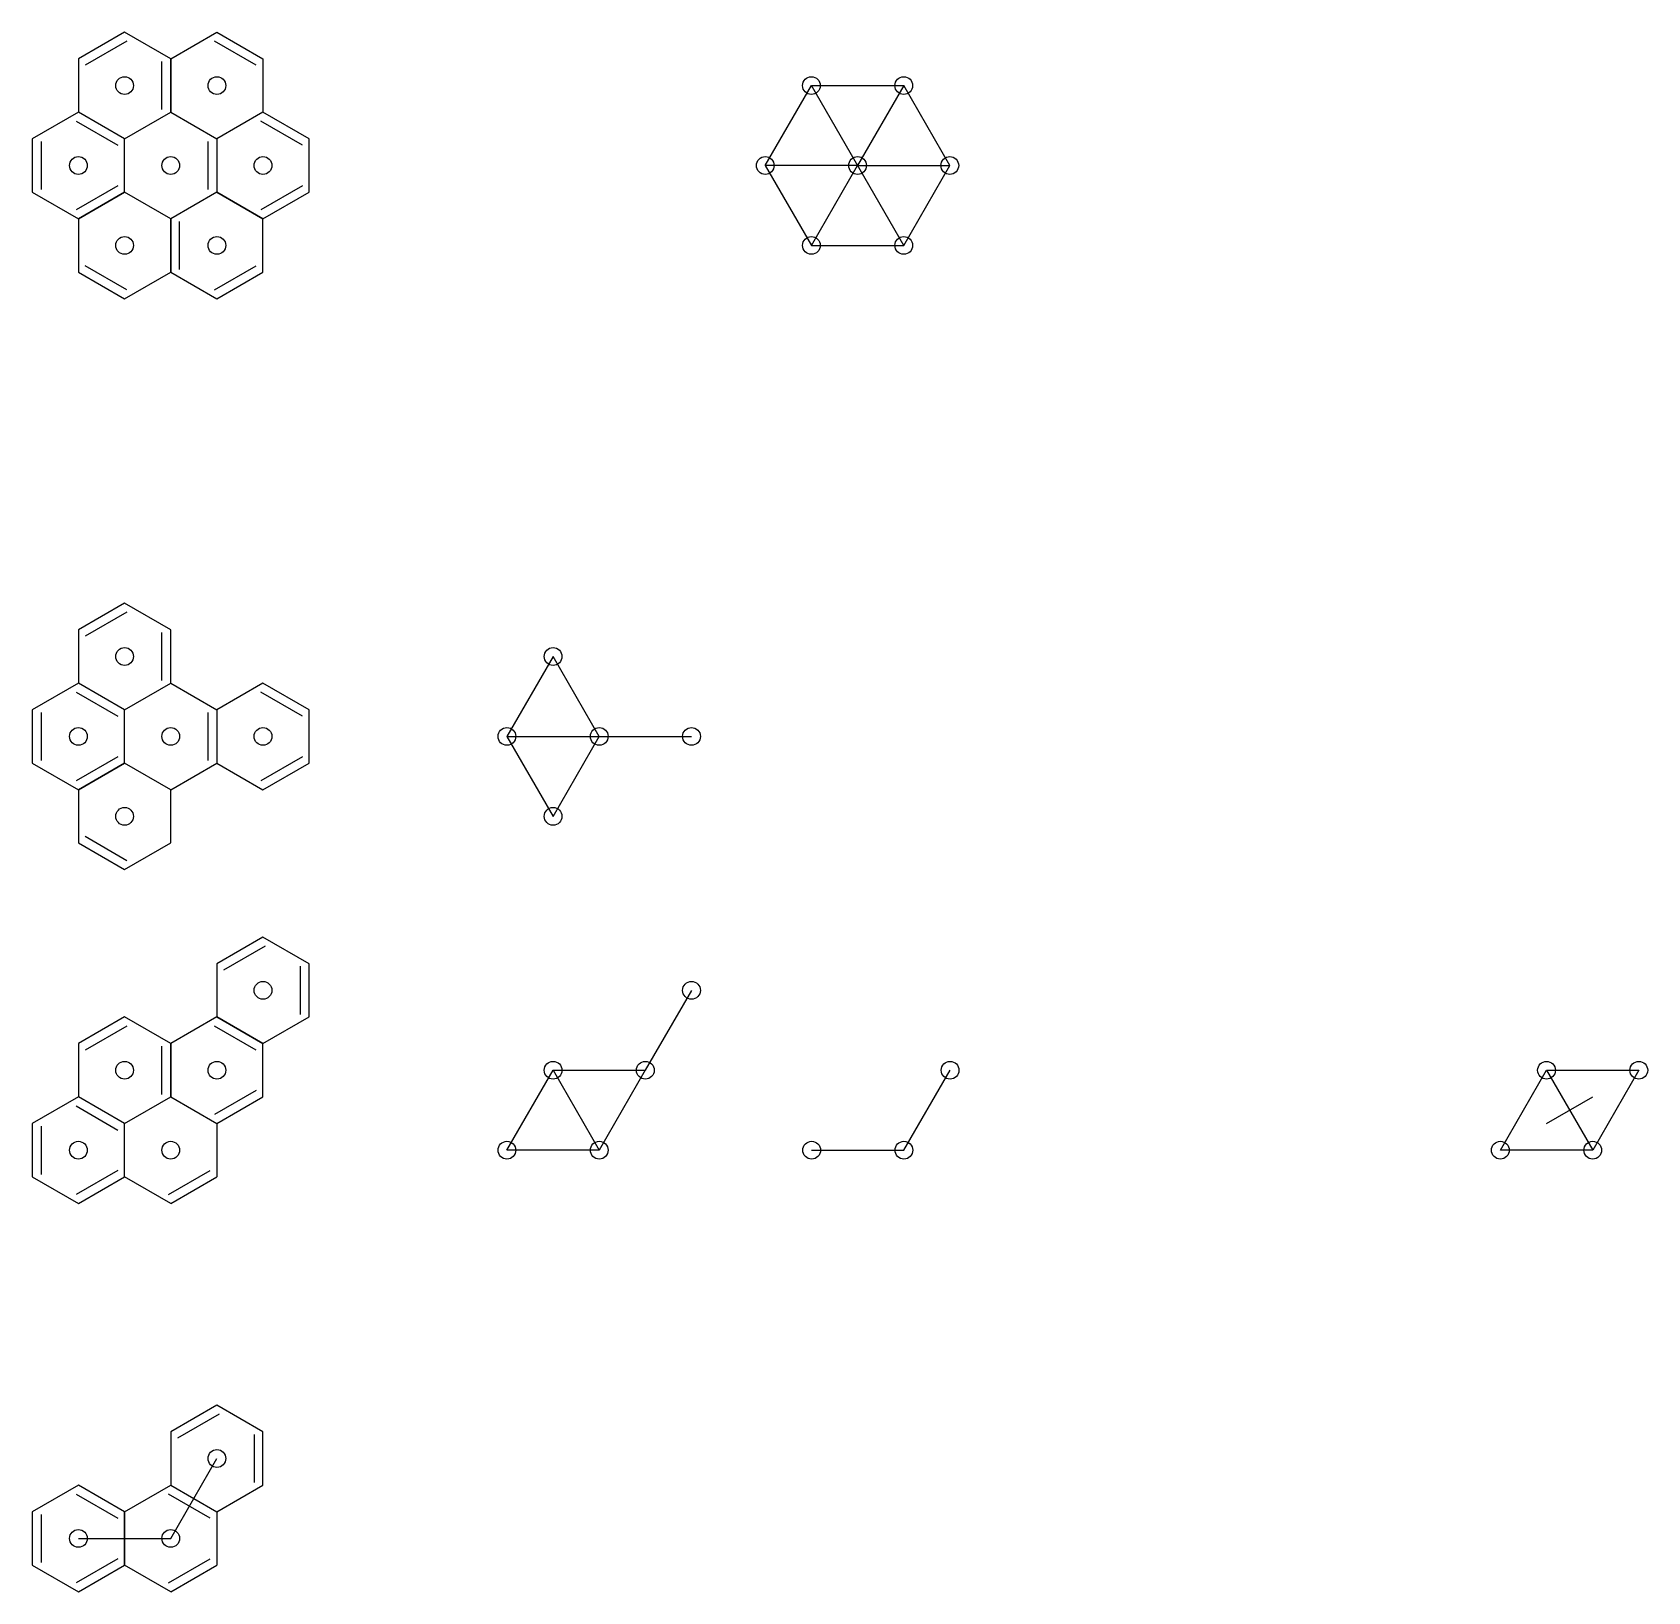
# Model space of a CAD drawing. Header units: millimetres. Extents: x 1948 to 8157, y -969 to 2597.
# Drawn here: x 2725.2 to 2907.1, y -968.5 to -793 of the extents above; entities that cross this region are included whole.
import ezdxf

# ---------------------------------------------------------------- set-up
doc = ezdxf.new("R2010")
doc.units = ezdxf.units.MM

msp = doc.modelspace()

# ---------------------------------------------------------------- linework, layer by layer
for p, q in [((2735.56, -792.95), (2730.36, -795.95)), ((2740.75, -795.95), (2735.56, -792.95)), ((2740.75, -795.95), (2745.95, -792.95)), ((2745.95, -792.95), (2751.14, -795.95)), ((2730.36, -795.95), (2730.36, -801.95)), ((2740.75, -795.95), (2740.75, -801.95)), ((2751.14, -795.95), (2751.14, -801.95)), ((2740.75, -801.95), (2745.95, -804.95)), ((2751.14, -801.95), (2745.95, -804.95)), ((2745.95, -804.95), (2745.95, -810.95)), ((2740.75, -813.95), (2735.56, -810.95)), ((2745.95, -810.95), (2740.75, -813.95)), ((2735.56, -857.23), (2730.36, -860.23)), ((2740.75, -860.23), (2735.56, -857.23)), ((2730.36, -860.23), (2730.36, -866.23)), ((2740.75, -866.23), (2745.95, -869.23)), ((2745.95, -869.23), (2745.95, -875.23)), ((2740.75, -878.23), (2735.56, -875.23)), ((2740.75, -878.23), (2745.95, -875.23)), ((2735.56, -903.82), (2730.36, -906.82)), ((2740.75, -906.82), (2735.56, -903.82)), ((2730.36, -906.82), (2730.36, -912.82)), ((2740.75, -912.82), (2745.95, -915.82)), ((2745.95, -915.82), (2745.95, -921.82)), ((2740.75, -924.82), (2735.56, -921.82)), ((2740.75, -924.82), (2745.95, -921.82)), ((2740.75, -962.53), (2745.95, -953.53)), ((2740.75, -956.53), (2745.95, -959.53)), ((2745.95, -959.53), (2745.95, -965.53)), ((2730.36, -962.53), (2740.75, -962.53)), ((2740.75, -968.53), (2735.56, -965.53)), ((2740.75, -968.53), (2745.95, -965.53))]:
    msp.add_line(p, q)
at = {"color": 1}
for p, q in [((2740.75, -801.95), (2740.75, -795.95)), ((2735.56, -804.95), (2730.36, -801.95)), ((2735.56, -804.95), (2740.75, -801.95)), ((2740.75, -866.23), (2740.75, -860.23)), ((2735.56, -869.23), (2730.36, -866.23)), ((2735.56, -869.23), (2740.75, -866.23)), ((2740.75, -912.82), (2740.75, -906.82)), ((2735.56, -915.82), (2730.36, -912.82)), ((2735.56, -915.82), (2740.75, -912.82)), ((2895.69, -915.82), (2900.89, -912.82)), ((2735.56, -959.53), (2740.75, -956.53)), ((2740.75, -956.53), (2745.95, -959.53)), ((2735.56, -959.53), (2735.56, -965.53))]:
    msp.add_line(p, q, dxfattribs=at)
for points in [[(2735.81, -793.96), (2731.11, -796.67)], [(2750.39, -796.67), (2745.7, -793.96)], [(2739.75, -801.66), (2739.75, -796.24)], [(2807.71, -807.95), (2812.9, -798.95), (2823.3, -798.95), (2818.1, -807.95), (2807.71, -807.95), (2812.9, -816.95), (2823.3, -816.95), (2828.49, -807.95), (2823.3, -798.95)], [(2823.3, -816.95), (2812.9, -798.95)], [(2730.11, -802.96), (2734.81, -805.67)], [(2755.59, -805.67), (2750.89, -802.96)], [(2726.16, -805.24), (2726.16, -810.66)], [(2744.95, -810.66), (2744.95, -805.24)], [(2812.9, -816.95), (2818.1, -807.95), (2828.49, -807.95)], [(2734.81, -810.23), (2730.11, -812.94)], [(2755.59, -810.23), (2750.89, -812.94)], [(2741.75, -819.66), (2741.75, -814.24)], [(2735.81, -821.94), (2731.11, -819.23)], [(2745.7, -821.94), (2750.39, -819.23)], [(2735.81, -858.24), (2731.11, -860.95)], [(2739.75, -865.94), (2739.75, -860.52)], [(2783.81, -863.23), (2778.61, -872.23), (2783.81, -881.23), (2789.01, -872.23), (2783.81, -863.23)], [(2730.11, -867.24), (2734.81, -869.95)], [(2755.59, -869.95), (2750.89, -867.24)], [(2726.16, -869.52), (2726.16, -874.94)], [(2744.95, -874.94), (2744.95, -869.52)], [(2778.61, -872.23), (2799.4, -872.23)], [(2734.81, -874.51), (2730.11, -877.22)], [(2755.59, -874.51), (2750.89, -877.22)], [(2735.81, -886.22), (2731.11, -883.51)], [(2751.39, -895.84), (2746.7, -898.55)], [(2755.34, -898.11), (2755.34, -903.54)], [(2799.4, -900.82), (2794.2, -909.82)], [(2735.81, -904.84), (2731.11, -907.55)], [(2750.39, -907.55), (2745.7, -904.84)], [(2739.75, -912.54), (2739.75, -907.11)], [(2778.61, -918.82), (2783.81, -909.82), (2794.2, -909.82), (2789.01, -918.82), (2778.61, -918.82)], [(2783.81, -909.82), (2789.01, -918.82)], [(2812.93, -918.82), (2823.32, -918.82), (2828.52, -909.82)], [(2890.49, -918.82), (2895.69, -909.82), (2906.08, -909.82), (2900.89, -918.82), (2890.49, -918.82)], [(2895.69, -909.82), (2900.89, -918.82)], [(2750.39, -912.1), (2745.7, -914.81)], [(2730.11, -913.84), (2734.81, -916.55)], [(2726.16, -916.11), (2726.16, -921.54)], [(2734.81, -921.1), (2730.11, -923.81)], [(2740.5, -923.81), (2745.2, -921.1)], [(2746.2, -948.54), (2741.5, -951.25)], [(2750.14, -950.82), (2750.14, -956.24)], [(2730.11, -957.54), (2734.81, -960.25)], [(2745.2, -960.25), (2740.5, -957.54)], [(2726.16, -959.82), (2726.16, -965.24)], [(2734.81, -964.81), (2730.11, -967.52)], [(2740.5, -967.52), (2745.2, -964.81)]]:
    msp.add_lwpolyline(points)
for points in [[(2725.16, -804.95), (2725.16, -810.95), (2730.36, -813.95), (2735.56, -810.95), (2735.56, -804.95), (2730.36, -801.95)], [(2745.95, -804.95), (2745.95, -810.95), (2751.14, -813.95), (2756.34, -810.95), (2756.34, -804.95), (2751.14, -801.95)], [(2730.36, -813.95), (2730.36, -819.95), (2735.56, -822.95), (2740.75, -819.95), (2740.75, -813.95), (2735.56, -810.95)], [(2740.75, -813.95), (2740.75, -819.95), (2745.95, -822.95), (2751.14, -819.95), (2751.14, -813.95), (2745.95, -810.95)], [(2725.16, -869.23), (2725.16, -875.23), (2730.36, -878.23), (2735.56, -875.23), (2735.56, -869.23), (2730.36, -866.23)], [(2745.95, -869.23), (2745.95, -875.23), (2751.14, -878.23), (2756.34, -875.23), (2756.34, -869.23), (2751.14, -866.23)], [(2730.36, -878.23), (2730.36, -884.23), (2735.56, -887.23), (2740.75, -884.23), (2740.75, -878.23), (2735.56, -875.23)], [(2745.95, -897.82), (2745.95, -903.82), (2751.14, -906.82), (2756.34, -903.82), (2756.34, -897.82), (2751.14, -894.82)], [(2740.75, -906.82), (2740.75, -912.82), (2745.95, -915.82), (2751.14, -912.82), (2751.14, -906.82), (2745.95, -903.82)], [(2740.75, -906.82), (2740.75, -912.82), (2745.95, -915.82), (2751.14, -912.82), (2751.14, -906.82), (2745.95, -903.82)], [(2725.16, -915.82), (2725.16, -921.82), (2730.36, -924.82), (2735.56, -921.82), (2735.56, -915.82), (2730.36, -912.82)], [(2740.75, -950.53), (2740.75, -956.53), (2745.95, -959.53), (2751.14, -956.53), (2751.14, -950.53), (2745.95, -947.53)], [(2725.16, -959.53), (2725.16, -965.53), (2730.36, -968.53), (2735.56, -965.53), (2735.56, -959.53), (2730.36, -956.53)]]:
    msp.add_lwpolyline(points, close=True)
for centre in [(2735.56, -798.95), (2745.95, -798.95), (2812.9, -798.95), (2823.3, -798.95), (2730.36, -807.95), (2740.75, -807.95), (2751.14, -807.95), (2807.71, -807.95), (2818.1, -807.95), (2828.49, -807.95), (2735.56, -816.95), (2745.95, -816.95), (2812.9, -816.95), (2823.3, -816.95), (2735.56, -863.23), (2783.81, -863.23), (2730.36, -872.23), (2740.75, -872.23), (2751.14, -872.23), (2778.61, -872.23), (2789.01, -872.23), (2799.4, -872.23), (2735.56, -881.23), (2783.81, -881.23), (2751.14, -900.82), (2799.4, -900.82), (2735.56, -909.82), (2745.95, -909.82), (2745.95, -909.82), (2783.81, -909.82), (2794.2, -909.82), (2828.52, -909.82), (2895.69, -909.82), (2906.08, -909.82), (2730.36, -918.82), (2740.75, -918.82), (2778.61, -918.82), (2789.01, -918.82), (2812.93, -918.82), (2823.32, -918.82), (2890.49, -918.82), (2900.89, -918.82), (2745.95, -953.53), (2745.95, -953.53), (2730.36, -962.53), (2740.75, -962.53)]:
    msp.add_circle(centre, 1)

doc.saveas('drawing.dxf')
